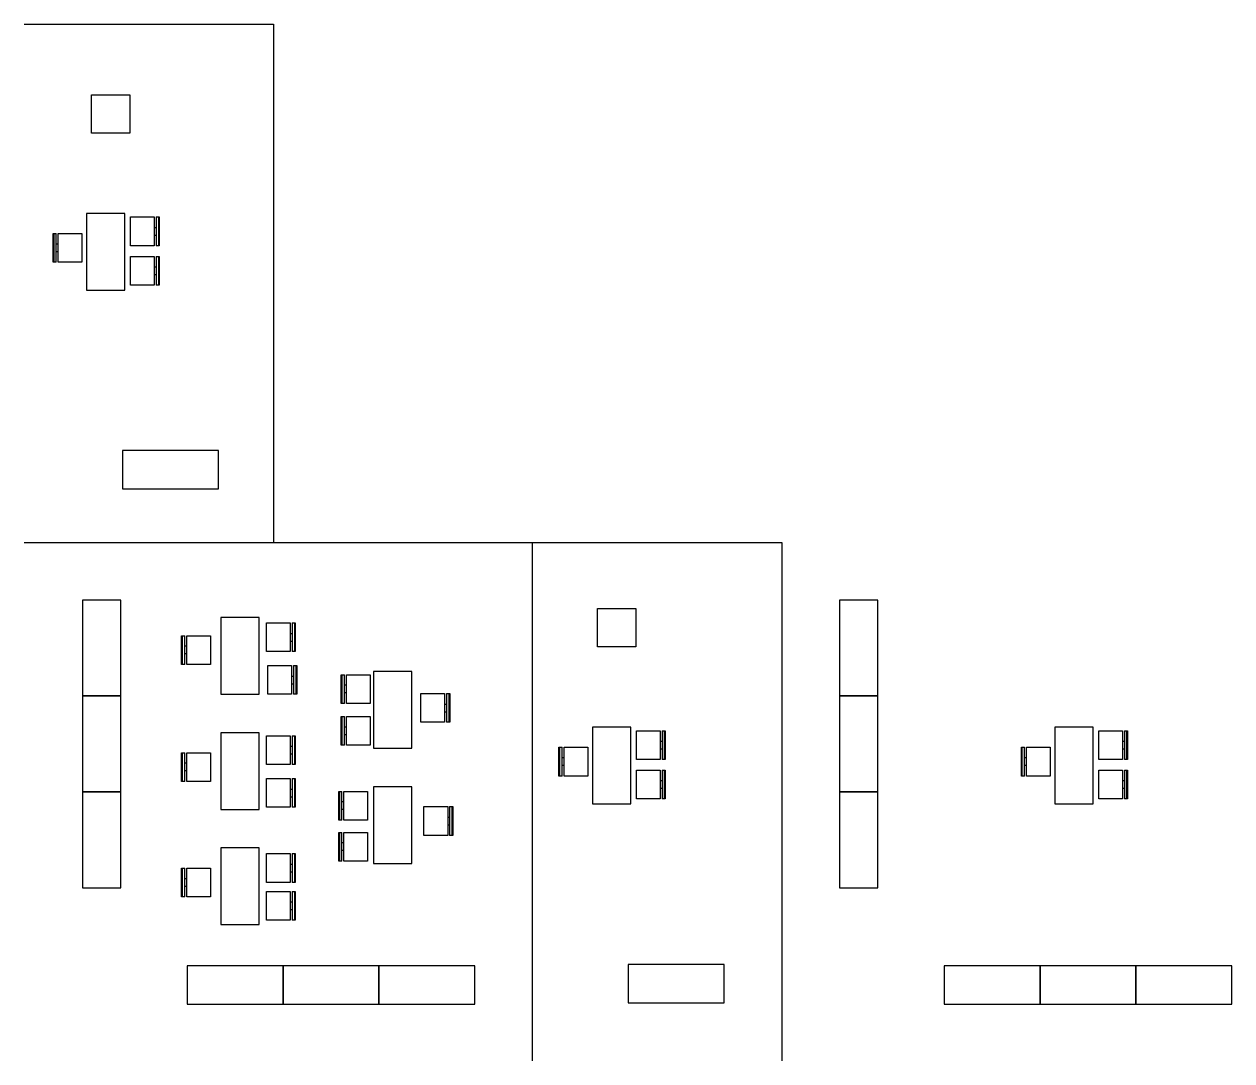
# Model space of a CAD drawing. Header units: feet. Extents: x 1 to 985, y 9 to 848.
# Drawn here: x 85.2 to 148.1, y 47.8 to 101.8 of the extents above; entities that cross this region are included whole.
import ezdxf

# ---------------------------------------------------------------- set-up
doc = ezdxf.new("R2010")
doc.units = ezdxf.units.FT
doc.header["$MEASUREMENT"] = 0
doc.layers.add('shank', color=77, linetype='Continuous')

# ---------------------------------------------------------------- blocks, each defined once
blk = doc.blocks.new('*U21')
at = {"layer": 'shank', "linetype": 'ByBlock'}
blk.add_lwpolyline([(-1, -2.5), (1, -2.5), (1, 2.5), (-1, 2.5)], close=True, dxfattribs=at)
blk = doc.blocks.new('*U22')
at = {"layer": 'shank', "color": 0, "linetype": 'ByBlock', "lineweight": -2, "transparency": 16777216}
for p in [(6.123233995736766e-16, 10), (3.061616997868383e-16, 5), (0, 0)]:
    blk.add_blockref('*U21', p, dxfattribs=at)
blk = doc.blocks.new('*U23')
at = {"layer": 'shank', "linetype": 'ByBlock'}
blk.add_lwpolyline([(-1, -2.5), (1, -2.5), (1, 2.5), (-1, 2.5)], close=True, dxfattribs=at)
blk = doc.blocks.new('*U25')
at = {"layer": 'shank', "color": 0, "linetype": 'ByBlock', "lineweight": -2, "transparency": 16777216}
for p in [(6.123233995736766e-16, 10), (3.061616997868383e-16, 5), (0, 0)]:
    blk.add_blockref('*U23', p, dxfattribs=at)
blk = doc.blocks.new('*U36')
at = {"layer": 'shank', "linetype": 'ByBlock'}
blk.add_lwpolyline([(-1, -2), (1, -2), (1, 2), (-1, 2)], close=True, dxfattribs=at)
blk = doc.blocks.new('*U37')
at = {"layer": 'shank', "color": 0, "linetype": 'ByBlock', "lineweight": -2, "transparency": 16777216}
for p in [(7.347880794884119e-16, 12), (3.673940397442059e-16, 6), (0, 0)]:
    blk.add_blockref('*U36', p, dxfattribs=at)
blk = doc.blocks.new('chair2')
at = {"layer": 'shank', "linetype": 'ByBlock'}
for p, q in [((-284.513918382547, 200.9211497564898), (-284.513918382547, 202.4211497564898)), ((-284.513918382547, 202.4211497564898), (-284.348596805269, 202.4211497564898)), ((-284.463918382547, 200.9211497564898), (-284.463918382547, 202.4211497564898)), ((-284.348596805269, 200.9211497564898), (-284.348596805269, 202.4211497564898)), ((-284.248596805269, 202.4211497564898), (-283.013918382547, 202.4211497564898)), ((-284.248596805269, 200.9211497564898), (-284.248596805269, 202.4211497564898)), ((-283.013918382547, 202.4211497564898), (-283.013918382547, 200.9211497564898)), ((-284.248596805269, 201.8711497564898), (-284.348596805269, 201.8711497564898)), ((-284.248596805269, 201.4711497564898), (-284.348596805269, 201.4711497564898)), ((-284.348596805269, 200.9211497564898), (-284.513918382547, 200.9211497564898)), ((-283.013918382547, 200.9211497564898), (-284.248596805269, 200.9211497564898))]:
    blk.add_line(p, q, dxfattribs=at)
blk = doc.blocks.new('*U39')
at = {"layer": 'shank', "linetype": 'ByBlock'}
blk.add_lwpolyline([(-1, -2), (1, -2), (1, 2), (-1, 2)], close=True, dxfattribs=at)
blk = doc.blocks.new('*U41')
at = {"layer": 'shank', "color": 0, "linetype": 'ByBlock', "lineweight": -2, "transparency": 16777216}
for p in [(3.673940397442059e-16, 6), (0, 0)]:
    blk.add_blockref('*U39', p, dxfattribs=at)
blk = doc.blocks.new('*U42')
at = {"layer": 'shank', "linetype": 'ByBlock'}
blk.add_lwpolyline([(-1, -2.5), (1, -2.5), (1, 2.5), (-1, 2.5)], close=True, dxfattribs=at)
blk = doc.blocks.new('*U44')
at = {"layer": 'shank', "color": 0, "linetype": 'ByBlock', "lineweight": -2, "transparency": 16777216}
blk.add_blockref('*U42', (0, 0), dxfattribs=at)
blk = doc.blocks.new('*U45')
at = {"layer": 'shank', "linetype": 'ByBlock'}
blk.add_lwpolyline([(-1, -2), (1, -2), (1, 2), (-1, 2)], close=True, dxfattribs=at)
blk = doc.blocks.new('*U47')
at = {"layer": 'shank', "color": 0, "linetype": 'ByBlock', "lineweight": -2, "transparency": 16777216}
blk.add_blockref('*U45', (0, 0), dxfattribs=at)
blk = doc.blocks.new('*U48')
at = {"layer": 'shank', "linetype": 'ByBlock'}
blk.add_lwpolyline([(-1, -2.5), (1, -2.5), (1, 2.5), (-1, 2.5)], close=True, dxfattribs=at)
blk = doc.blocks.new('*U50')
at = {"layer": 'shank', "color": 0, "linetype": 'ByBlock', "lineweight": -2, "transparency": 16777216}
blk.add_blockref('*U48', (0, 0), dxfattribs=at)
blk = doc.blocks.new('*U51')
at = {"layer": 'shank', "linetype": 'ByBlock'}
blk.add_lwpolyline([(-1, -2), (1, -2), (1, 2), (-1, 2)], close=True, dxfattribs=at)
blk = doc.blocks.new('*U52')
at = {"layer": 'shank', "color": 0, "linetype": 'ByBlock', "lineweight": -2, "transparency": 16777216}
blk.add_blockref('*U51', (0, 0), dxfattribs=at)
blk = doc.blocks.new('*U53')
at = {"layer": 'shank', "linetype": 'ByBlock'}
blk.add_lwpolyline([(-1, -2.5), (1, -2.5), (1, 2.5), (-1, 2.5)], close=True, dxfattribs=at)
blk = doc.blocks.new('*U55')
at = {"layer": 'shank', "color": 0, "linetype": 'ByBlock', "lineweight": -2, "transparency": 16777216}
for p in [(6.123233995736766e-16, 10), (3.061616997868383e-16, 5), (0, 0)]:
    blk.add_blockref('*U53', p, dxfattribs=at)
blk = doc.blocks.new('*U56')
at = {"layer": 'shank', "linetype": 'ByBlock'}
blk.add_lwpolyline([(-1, -2.5), (1, -2.5), (1, 2.5), (-1, 2.5)], close=True, dxfattribs=at)
blk = doc.blocks.new('*U57')
at = {"layer": 'shank', "color": 0, "linetype": 'ByBlock', "lineweight": -2, "transparency": 16777216}
for p in [(6.123233995736766e-16, 10), (3.061616997868383e-16, 5), (0, 0)]:
    blk.add_blockref('*U56', p, dxfattribs=at)
blk = doc.blocks.new('*U58')
at = {"layer": 'shank', "linetype": 'ByBlock'}
blk.add_lwpolyline([(-1, -2), (1, -2), (1, 2), (-1, 2)], close=True, dxfattribs=at)
blk = doc.blocks.new('*U60')
at = {"layer": 'shank', "color": 0, "linetype": 'ByBlock', "lineweight": -2, "transparency": 16777216}
blk.add_blockref('*U58', (0, 0), dxfattribs=at)

msp = doc.modelspace()

# ---------------------------------------------------------------- linework, layer by layer
at = {"layer": 'shank', "linetype": 'ByBlock'}
for p, q in [((85.18095927136869, 101.811735716687), (98.18095927136869, 101.811735716687)), ((98.18095927136869, 101.811735716687), (98.18095927136869, 74.78888901934766)), ((85.18039961839008, 74.78888901934766), (111.6739741979152, 74.78888901934766)), ((111.6739741979152, 47.76604232200835), (111.6739741979152, 74.78888901934766)), ((111.6739741979152, 74.78888901934766), (124.6739741979152, 74.78888901934766)), ((124.6739741979152, 74.78888901934766), (124.6739741979152, 47.76604232200835))]:
    msp.add_line(p, q, dxfattribs=at)
for points in [[(88.69124850200672, 98.12881569584427), (90.69124850200672, 98.12881569584427), (90.69124850200672, 96.12881569584427), (88.69124850200672, 96.12881569584427)], [(115.0626084921103, 71.34533539495585), (117.0626084921103, 71.34533539495585), (117.0626084921103, 69.34533539495585), (115.0626084921103, 69.34533539495585)]]:
    msp.add_lwpolyline(points, close=True, dxfattribs=at)

# ---------------------------------------------------------------- block references
for name, p in [('*U52', (89.42944244667717, 89.94025850740384)), ('chair2', (371.2011410721821, -111.5252215602194)), ('*U22', (89.21439866590458, 59.28888901934766)), ('*U55', (128.6739741979152, 59.28888901934766)), ('*U37', (96.43897794196414, 56.87486579207649)), ('chair2', (377.9036942361963, -132.4937387474442)), ('*U41', (104.3969842913591, 60.0591296865087)), ('chair2', (386.2277386795067, -134.5248736620624)), ('chair2', (386.2277386795067, -136.7008636189257)), ('*U47', (115.8008024367807, 63.15677820651543)), ('*U60', (139.9042525622584, 63.15677820651543)), ('chair2', (377.9036942361963, -138.5893530369262)), ('chair2', (397.5725010622856, -138.3087018611078)), ('chair2', (421.6759511877633, -138.3087018611078)), ('chair2', (386.0951636376049, -140.6100921258985)), ('chair2', (386.0951636376049, -142.743365162124)), ('chair2', (377.9036942361963, -144.6120090528102))]:
    msp.add_blockref(name, p, dxfattribs=at)
for name, p, rotation in [('chair2', (-192.2880892994022, 292.679737819923), 180), ('chair2', (-192.2880892994022, 290.6281954817563), 180), ('*U50', (92.80261420781164, 78.58094597156641), 270), ('chair2', (-185.1978880470256, 271.5218404713302), 180), ('chair2', (-185.1249404405828, 269.2960155485663), 180), ('chair2', (-177.1526911954556, 267.8399182497338), 180), ('chair2', (-165.9167293092987, 265.8962575190346), 180), ('chair2', (-141.813279183821, 265.8962575190346), 180), ('chair2', (-185.1978880470256, 265.6375348953526), 180), ('chair2', (-185.1978880470256, 263.4050832594713), 180), ('chair2', (-165.9167293092987, 263.8447151808679), 180), ('chair2', (-141.813279183821, 263.8447151808679), 180), ('chair2', (-176.9910682540408, 261.9432582560986), 180), ('chair2', (-185.1978880470256, 259.4903510800979), 180), ('chair2', (-185.1978880470256, 257.5207978751638), 180), ('*U25', (106.1739741979152, 51.7211507728835), 90), ('*U44', (119.1739741979152, 51.79746567067799), 270), ('*U57', (145.6335497299258, 51.7211507728835), 90)]:
    msp.add_blockref(name, p, dxfattribs=dict(at, rotation=rotation))

doc.saveas('drawing.dxf')
